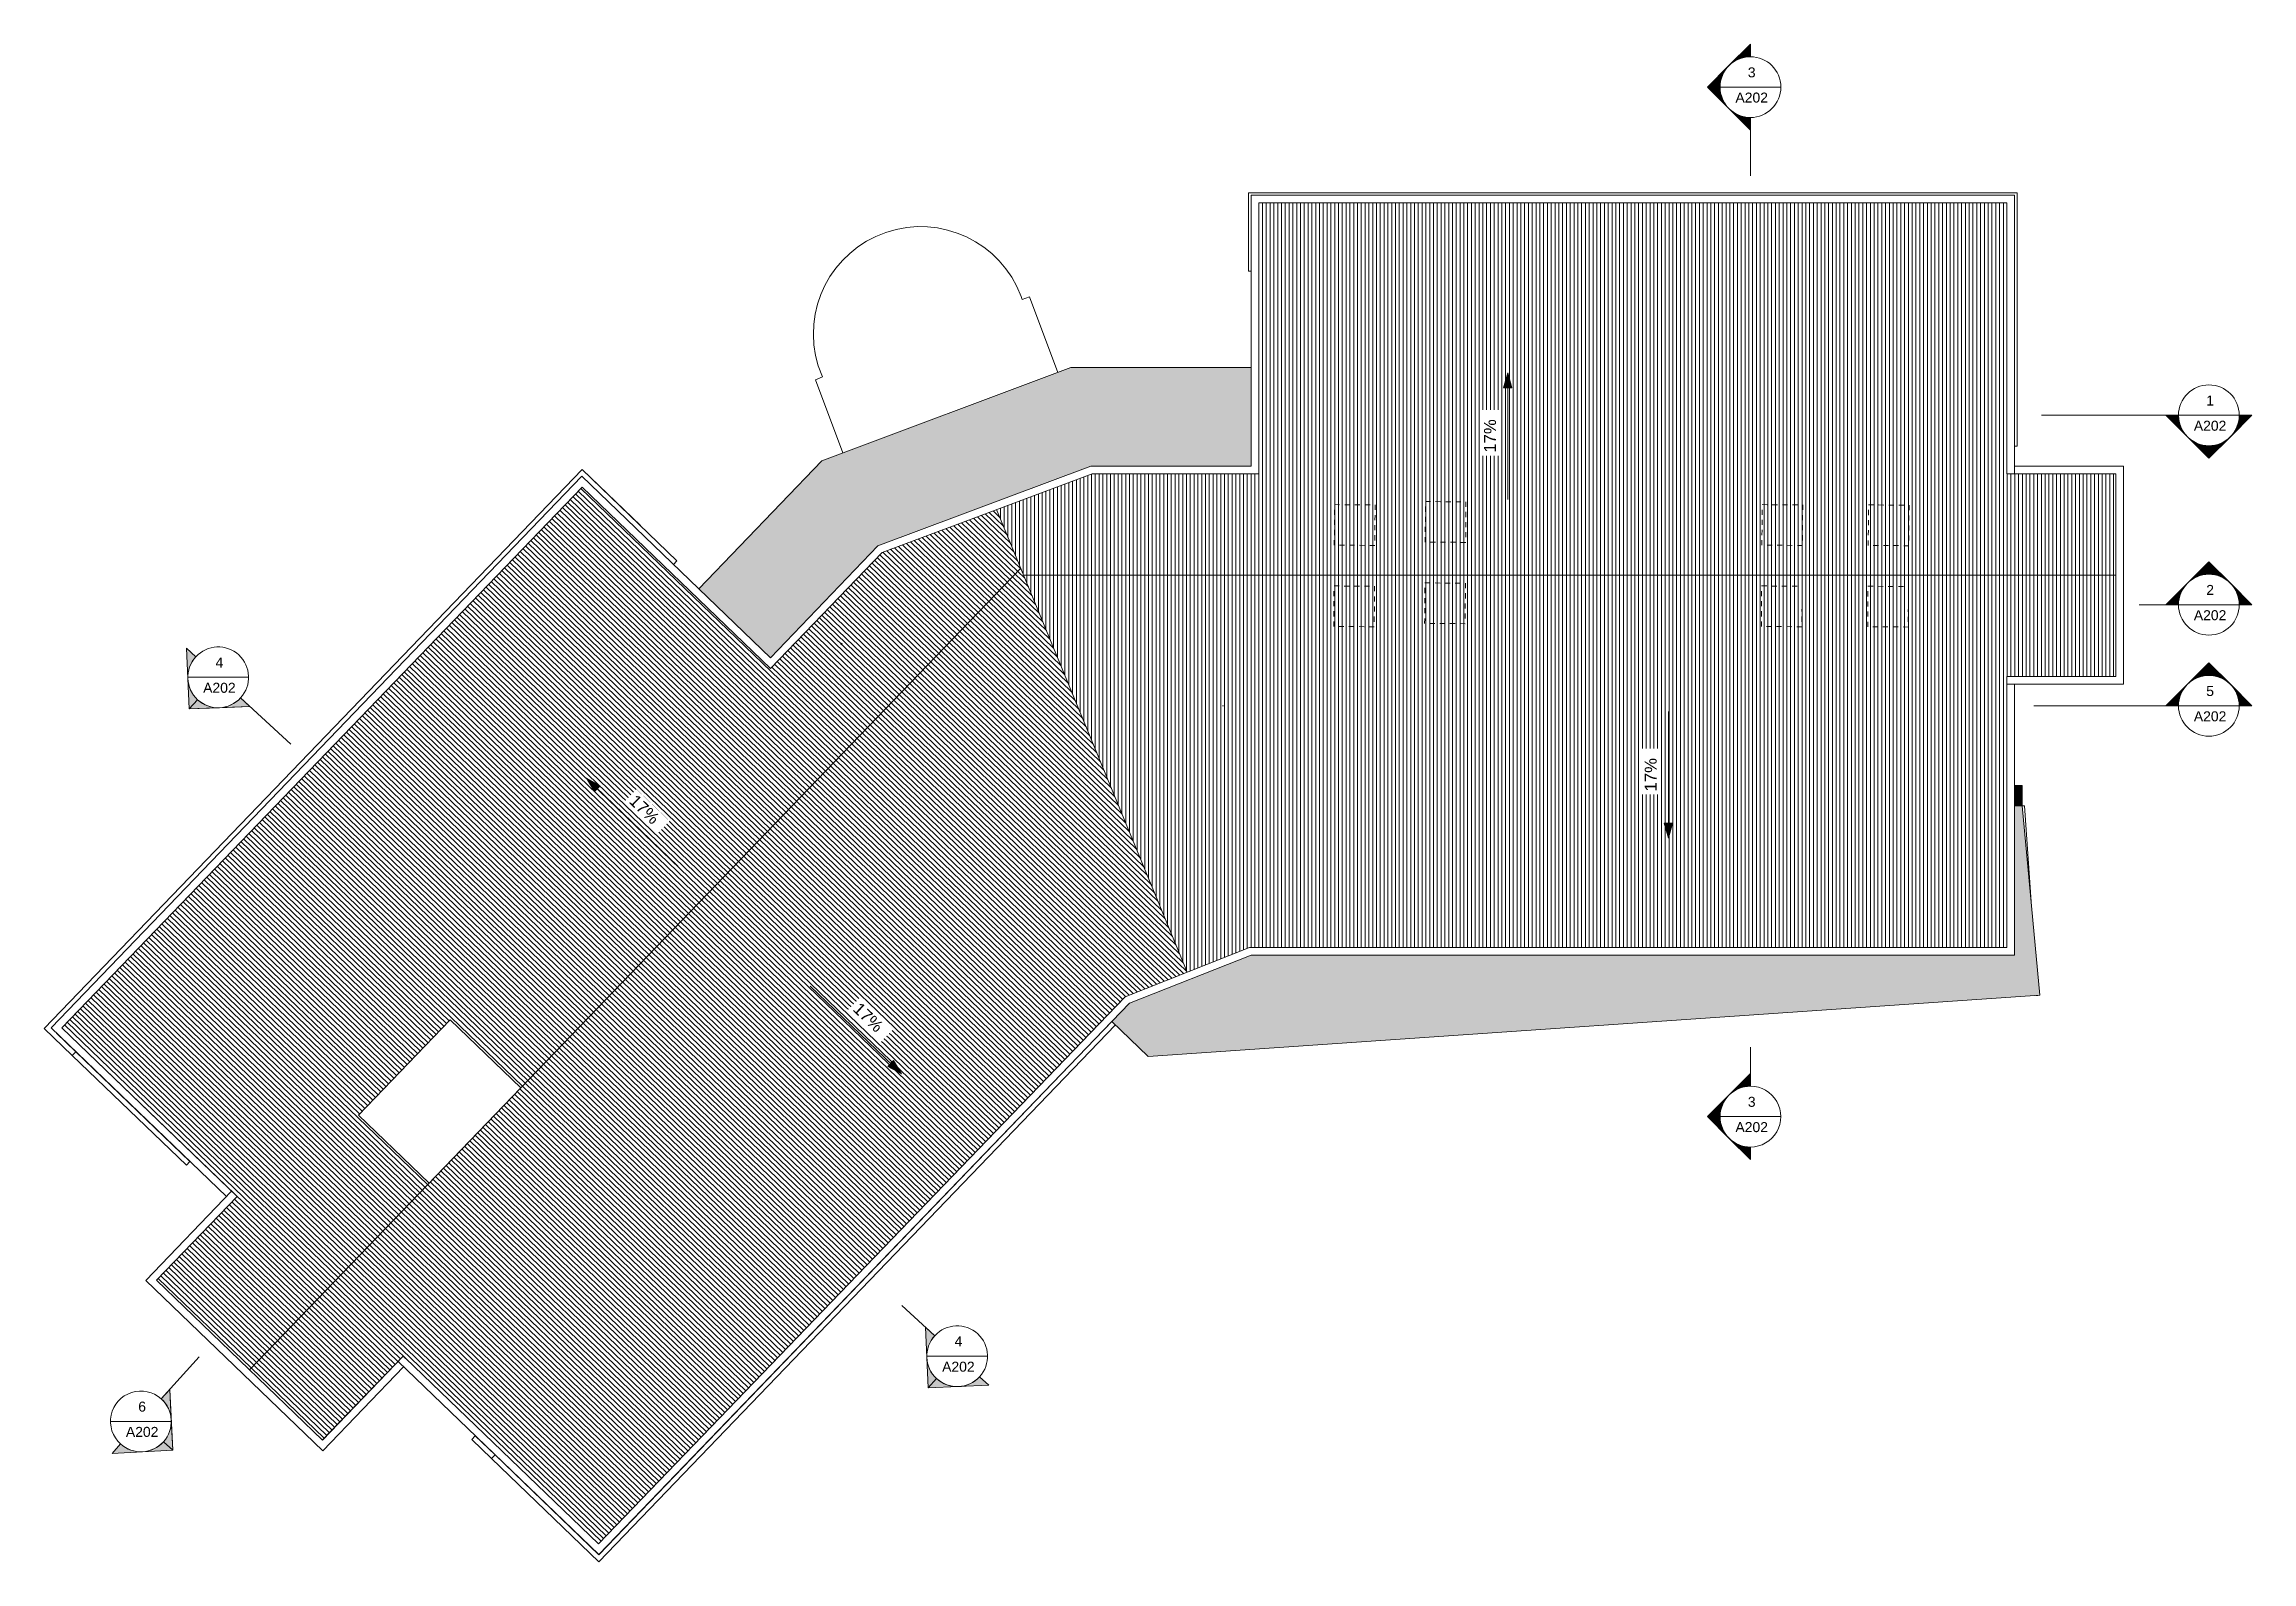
# Model space of a CAD drawing. Header units: metres. Extents: x 11 to 152, y 1 to 34.
# Drawn here: x 108.71 to 152.29, y 3.49 to 33.45 of the extents above; entities that cross this region are included whole.
import ezdxf

# ---------------------------------------------------------------- set-up
doc = ezdxf.new("R2010")
doc.units = ezdxf.units.M
doc.linetypes.add('Hidden', pattern=[0.0045, 0.0025, -0.002])
for name, color, linetype, lineweight in [('A-DETL-HDLN', 90, 'Hidden', 9), ('A-DETL-THIN', 151, 'Continuous', 9), ('A-FLOR', 192, 'Continuous', 9), ('A-ROOF', 132, 'Continuous', 9), ('A-ROOF-PATT', 132, 'Continuous', 9), ('A-WALL', 113, 'Continuous', 9), ('A-WALL-PATT-1', 111, 'Continuous', 9), ('G-ANNO-DIMS', 111, 'Continuous', 9), ('G-ANNO-SYMB', 111, 'Continuous', 9)]:
    doc.layers.add(name, color=color, linetype=linetype, lineweight=lineweight)
doc.styles.add('Arial', font='Arial.ttf', dxfattribs={"height": 0.196707})
doc.styles.add('Arial_2', font='Arial.ttf', dxfattribs={"height": 0.236048})

msp = doc.modelspace()

# ---------------------------------------------------------------- texts
at = {"layer": 'G-ANNO-SYMB', "attachment_point": 2, "line_spacing_factor": 0.938532, "style": 'Arial'}
for s, insert, char_height, width in [('3', (142.417, 32.994), 0.197, 0.18239), ('A202', (142.417, 32.496), 0.1967, 0.76555), ('1', (151.466, 26.515), 0.197, 0.18239), ('A202', (151.466, 26.017), 0.1967, 0.76555), ('2', (151.466, 22.776), 0.197, 0.18239), ('A202', (151.466, 22.277), 0.1967, 0.76555), ('4', (112.169, 21.343), 0.197, 0.18239), ('A202', (112.169, 20.844), 0.1967, 0.76555), ('5', (151.466, 20.78), 0.197, 0.18239), ('A202', (151.466, 20.281), 0.1967, 0.76555), ('3', (142.417, 12.67), 0.197, 0.18239), ('A202', (142.417, 12.171), 0.1967, 0.76555), ('4', (126.757, 7.94), 0.197, 0.18239), ('A202', (126.757, 7.441), 0.1967, 0.76555), ('6', (110.644, 6.653), 0.197, 0.18239), ('A202', (110.644, 6.154), 0.1967, 0.76555)]:
    msp.add_mtext(s, dxfattribs=dict(at, insert=insert, char_height=char_height, width=width))

# ---------------------------------------------------------------- blocks, each defined once
blk = doc.blocks.new('Walls 1 - Walls 1-1604826-Cubierta')
at = {"layer": 'A-WALL'}
for p, q in [((22.297, 3.631), (32.428, 14.159)), ((32.5, 14.09), (22.3, 3.49)), ((19.858, 5.978), (19.789, 5.906)), ((20.181, 5.528), (19.789, 5.906)), ((20.251, 5.6), (19.858, 5.978)), ((20.251, 5.6), (20.181, 5.528)), ((20.181, 5.528), (22.3, 3.49)), ((22.297, 3.631), (20.251, 5.6))]:
    blk.add_line(p, q, dxfattribs=at)
blk = doc.blocks.new('Walls 4 - Walls 4-1661927-Cubierta')
at = {"layer": 'A-WALL-PATT-1'}
blk.add_hatch(color=256, dxfattribs=at).paths.add_polyline_path([(25.687, 21.34), (27.808, 23.545), (32.012, 25.119), (35.175, 25.119), (35.175, 27.068), (31.617, 27.068), (26.703, 25.227), (24.272, 22.701)], flags=0)
at = {"layer": 'A-WALL'}
for p, q in [((31.617, 27.068), (26.703, 25.227)), ((35.175, 27.068), (31.617, 27.068)), ((35.175, 25.119), (35.175, 27.068)), ((26.703, 25.227), (24.272, 22.701)), ((27.808, 23.545), (32.012, 25.119)), ((32.012, 25.119), (35.175, 25.119)), ((25.687, 21.34), (27.808, 23.545)), ((24.272, 22.701), (25.687, 21.34))]:
    blk.add_line(p, q, dxfattribs=at)
blk = doc.blocks.new('fachadamuro3 - fachadamuro3-1799267-Cubierta')
at = {"layer": 'A-WALL'}
for p, q in [((35.125, 30.518), (50.295, 30.518)), ((35.125, 30.518), (35.125, 28.968)), ((50.295, 25.518), (50.295, 30.518)), ((50.295, 30.518), (50.295, 27.803)), ((35.125, 28.968), (35.175, 28.968)), ((50.295, 27.803), (50.295, 25.818)), ((50.245, 25.518), (50.295, 25.518))]:
    blk.add_line(p, q, dxfattribs=at)
blk = doc.blocks.new('fachadamuro1 - fachadamuro3-1845875-Cubierta')
at = {"layer": 'A-WALL'}
for p, q in [((21.967, 25.058), (11.35, 14.022)), ((23.841, 23.254), (21.967, 25.058)), ((21.967, 25.058), (23.12, 23.948)), ((23.841, 23.254), (23.772, 23.182)), ((11.35, 14.022), (11.905, 13.489)), ((11.974, 13.561), (11.594, 13.926)), ((11.905, 13.489), (11.974, 13.561)), ((11.974, 13.561), (14.227, 11.393)), ((14.158, 11.321), (11.905, 13.489)), ((14.227, 11.393), (14.158, 11.321))]:
    blk.add_line(p, q, dxfattribs=at)
blk = doc.blocks.new('Walls 2 - Walls 1-1846087-Cubierta')
at = {"layer": 'A-WALL-PATT-1'}
for points in [[(50.245, 18.418), (50.395, 18.418), (50.395, 18.818), (50.245, 18.818)], [(33.146, 13.468), (50.747, 14.677), (50.395, 18.418), (50.245, 18.418), (50.245, 15.468), (35.175, 15.468), (32.774, 14.519), (32.428, 14.159), (32.774, 13.825)]]:
    blk.add_hatch(color=256, dxfattribs=at).paths.add_polyline_path(points, flags=0)
at = {"layer": 'A-WALL'}
for p, q in [((50.395, 18.818), (50.245, 18.818)), ((50.395, 18.818), (50.395, 18.418)), ((50.245, 18.418), (50.395, 18.418)), ((50.395, 18.418), (50.245, 18.418)), ((50.747, 14.677), (50.395, 18.418)), ((33.146, 13.468), (50.747, 14.677)), ((32.428, 14.159), (33.146, 13.468))]:
    blk.add_line(p, q, dxfattribs=at)
blk = doc.blocks.new('Walls 5 - Walls 1-1846795-Cubierta')
at = {"layer": 'A-WALL'}
for p, q in [((50.441, 18.414), (50.396, 18.414)), ((50.583, 16.425), (50.441, 18.414)), ((50.668, 14.672), (50.707, 14.668)), ((50.707, 14.668), (50.707, 14.675))]:
    blk.add_line(p, q, dxfattribs=at)
blk = doc.blocks.new('Section - M_Section Head - Filled-1049-Cubierta')
at = {"layer": 'G-ANNO-SYMB'}
h = blk.add_hatch(color=256, dxfattribs=at)
edge = h.paths.add_edge_path(flags=0)
edge.add_line((-0.006, 0.00849), (-0.006, 0.006))
edge.add_arc((-0.006, 0), 0.006, 90, 135)
edge.add_line((-0.01024, 0.00424), (-0.006, 0.00849))
h = blk.add_hatch(color=256, dxfattribs=at)
edge = h.paths.add_edge_path(flags=0)
edge.add_line((-0.006, 0.00849), (-0.00176, 0.00424))
edge.add_arc((-0.006, 0), 0.006, 45, 90)
edge.add_line((-0.006, 0.006), (-0.006, 0.00849))
h = blk.add_hatch(color=256, dxfattribs=at)
edge = h.paths.add_edge_path(flags=0)
edge.add_line((-0.01449, 0), (-0.01024, 0.00424))
edge.add_arc((-0.006, 0), 0.006, 135, 180)
edge.add_line((-0.012, 0), (-0.01449, 0))
h = blk.add_hatch(color=256, dxfattribs=at)
edge = h.paths.add_edge_path(flags=0)
edge.add_line((0.00249, 0), (0, 0))
edge.add_arc((-0.006, 0), 0.006, 360, 405)
edge.add_line((-0.00176, 0.00424), (0.00249, 0))
for p, q in [((-0.006, 0.00849), (-0.01449, 0)), ((-0.006, 0.00849), (-0.01024, 0.00424)), ((-0.006, 0.00849), (0.00249, 0)), ((-0.006, 0.006), (-0.006, 0.00849)), ((-0.006, 0.00849), (-0.006, 0.006)), ((-0.00176, 0.00424), (-0.006, 0.00849)), ((-0.01024, 0.00424), (-0.01449, 0)), ((-0.01449, 0), (-0.012, 0)), ((0.00249, 0), (-0.00176, 0.00424)), ((0, 0), (0.00249, 0)), ((-0.012, 0), (-0.01449, 0)), ((0, 0), (0.00249, 0))]:
    blk.add_line(p, q, dxfattribs=at)
for start, end in [(360, 180), (90, 135), (45, 90), (135, 180), (180, 360), (360, 45)]:
    blk.add_arc((-0.006, 0), 0.006, start, end, dxfattribs=at)

# ---------------------------------------------------------------- hatches: boundary and pattern name
at = {"layer": 'A-ROOF-PATT'}
h = msp.add_hatch(dxfattribs=at)
h.set_pattern_fill('FP_78', color=256, style=0, pattern_type=2)
h.set_pattern_definition([(270, (97.36, 0.868), (0.075, 5e-18), [])])
h.paths.add_polyline_path([(130.976, 22.968), (149.605, 22.968), (149.605, 24.97), (147.455, 24.97), (147.455, 30.318), (132.685, 30.318), (132.685, 24.969), (129.398, 24.969), (127.51, 24.262), (128.043, 22.968)], flags=0)
h = msp.add_hatch(dxfattribs=at)
h.set_pattern_fill('FP_81', color=256, style=0, pattern_type=2)
h.set_pattern_definition([(316.102, (97.321, 0.037), (0.05200325, 0.05404315), [])])
h.paths.add_polyline_path([(116.308, 10.969), (114.914, 12.31), (116.724, 14.191), (118.118, 12.849), (127.987, 23.105), (127.51, 24.262), (125.252, 23.417), (123.05, 21.128), (119.329, 24.708), (109.058, 14.034), (112.519, 10.704), (110.927, 9.048), (112.519, 7.516), (112.761, 7.283)])
h = msp.add_hatch(dxfattribs=at)
h.set_pattern_fill('FP_80', color=256, style=0, pattern_type=2)
h.set_pattern_definition([(136.1, (97.643, -0.273), (-0.05200514, -0.05404133), [])])
h.paths.add_polyline_path([(119.652, 3.844), (130.048, 14.647), (131.273, 15.131), (127.987, 23.105), (112.761, 7.283), (114.203, 5.896), (115.796, 7.551), (115.842, 7.507), (115.844, 7.509), (119.548, 3.944)], flags=0)
h = msp.add_hatch(dxfattribs=at)
h.set_pattern_fill('FP_79', color=256, style=0, pattern_type=2)
h.set_pattern_definition([(90, (97.36, 0.422), (-0.075, 5e-18), [])])
h.paths.add_polyline_path([(131.273, 15.131), (132.506, 15.618), (147.455, 15.618), (147.455, 20.97), (149.605, 20.97), (149.605, 22.968), (128.043, 22.968), (131.134, 15.468)], flags=0)
at = {"layer": 'G-ANNO-DIMS'}
for points in [[(137.6, 26.965), (137.52, 26.665), (137.681, 26.665)], [(119.414, 18.961), (119.575, 18.695), (119.686, 18.81)], [(140.773, 17.776), (140.853, 18.076), (140.692, 18.076)], [(125.635, 13.122), (125.475, 13.388), (125.363, 13.272)]]:
    msp.add_hatch(color=256, dxfattribs=at).paths.add_polyline_path(points, flags=0)

# ---------------------------------------------------------------- linework, layer by layer
for points in [[(114.914, 12.31), (116.724, 14.191)], [(116.308, 10.969), (118.118, 12.849), (116.724, 14.191)], [(116.308, 10.969), (114.914, 12.31)]]:
    msp.add_lwpolyline(points)
at = {"layer": 'A-DETL-HDLN'}
for p, q in [((135.972, 23.622), (135.977, 24.422)), ((135.977, 24.422), (136.777, 24.416)), ((136.777, 24.416), (136.772, 23.616)), ((134.177, 23.561), (134.183, 24.361)), ((134.183, 24.361), (134.983, 24.356)), ((134.983, 24.356), (134.977, 23.556)), ((142.619, 23.561), (142.624, 24.361)), ((142.624, 24.361), (143.424, 24.356)), ((143.424, 24.356), (143.419, 23.556)), ((144.718, 23.556), (144.723, 24.356)), ((144.723, 24.356), (145.523, 24.35)), ((145.523, 24.35), (145.518, 23.55)), ((134.977, 23.556), (134.177, 23.561)), ((136.772, 23.616), (135.972, 23.622)), ((143.419, 23.556), (142.619, 23.561)), ((145.518, 23.55), (144.718, 23.556)), ((134.166, 21.956), (134.172, 22.756)), ((134.172, 22.756), (134.972, 22.75)), ((134.972, 22.75), (134.966, 21.95)), ((135.961, 22.016), (135.966, 22.816)), ((135.966, 22.816), (136.766, 22.811)), ((136.766, 22.811), (136.761, 22.011)), ((142.608, 21.956), (142.613, 22.756)), ((142.613, 22.756), (143.413, 22.75)), ((143.413, 22.75), (143.408, 21.95)), ((144.707, 21.95), (144.712, 22.75)), ((144.712, 22.75), (145.512, 22.745)), ((145.512, 22.745), (145.507, 21.945)), ((134.966, 21.95), (134.166, 21.956)), ((136.761, 22.011), (135.961, 22.016)), ((143.408, 21.95), (142.608, 21.956)), ((145.507, 21.945), (144.707, 21.95))]:
    msp.add_line(p, q, dxfattribs=at)
at = {"layer": 'A-DETL-THIN'}
for p, q in [((128.043, 22.968), (135.241, 22.968)), ((136.441, 22.968), (149.605, 22.968))]:
    msp.add_line(p, q, dxfattribs=at)
at = {"layer": 'A-FLOR'}
for p, q in [((128.017, 28.412), (127.995, 28.471)), ((128.159, 28.461), (128.017, 28.412)), ((128.717, 26.971), (128.159, 28.461)), ((123.991, 27.101), (124.074, 26.882)), ((124.074, 26.882), (123.934, 26.825)), ((123.934, 26.825), (124.475, 25.382))]:
    msp.add_line(p, q, dxfattribs=at)
msp.add_arc((126.012, 27.733), 2.117, 20.4215, 197.3665, dxfattribs=at)
at = {"layer": 'A-ROOF'}
for p, q in [((129.398, 24.969), (125.517, 23.516)), ((132.685, 24.969), (129.398, 24.969)), ((132.685, 25.032), (132.685, 24.969)), ((147.455, 24.97), (147.455, 25.032)), ((147.605, 24.97), (147.455, 24.97)), ((127.51, 24.262), (131.273, 15.131)), ((127.987, 23.105), (112.761, 7.283)), ((128.043, 22.968), (149.605, 22.968)), ((114.203, 5.896), (115.796, 7.551)), ((115.796, 7.551), (115.842, 7.507))]:
    msp.add_line(p, q, dxfattribs=at)
at = {"layer": 'A-WALL'}
for p, q in [((132.535, 25.119), (132.535, 30.468)), ((132.535, 30.468), (147.605, 30.468)), ((132.685, 30.318), (132.685, 25.032)), ((147.455, 30.318), (132.685, 30.318)), ((147.455, 25.032), (147.455, 30.318)), ((147.605, 30.468), (147.605, 24.97)), ((108.846, 14.03), (119.325, 24.921)), ((119.325, 24.921), (123.046, 21.34)), ((125.168, 23.545), (129.371, 25.119)), ((129.371, 25.119), (132.535, 25.119)), ((147.605, 25.12), (149.755, 25.12)), ((149.605, 24.97), (147.605, 24.97)), ((149.605, 20.97), (149.605, 24.97)), ((149.755, 25.12), (149.755, 20.82)), ((119.329, 24.708), (109.058, 14.034)), ((123.05, 21.128), (119.329, 24.708)), ((123.046, 21.34), (125.168, 23.545)), ((125.252, 23.417), (123.05, 21.128)), ((125.517, 23.516), (125.252, 23.417)), ((147.455, 20.97), (149.605, 20.97)), ((147.455, 15.618), (147.455, 20.97)), ((149.755, 20.82), (147.455, 20.82)), ((147.605, 20.82), (147.605, 15.468)), ((130.048, 14.647), (132.506, 15.618)), ((132.535, 15.468), (130.134, 14.519)), ((132.506, 15.618), (147.455, 15.618)), ((147.605, 15.468), (132.535, 15.468)), ((119.652, 3.844), (130.048, 14.647)), ((130.134, 14.519), (119.656, 3.632)), ((112.307, 10.7), (108.846, 14.03)), ((109.058, 14.034), (112.519, 10.704)), ((110.714, 9.044), (112.411, 10.808)), ((112.519, 10.704), (110.927, 9.048)), ((114.21, 5.681), (110.714, 9.044)), ((110.927, 9.048), (114.206, 5.893)), ((114.206, 5.893), (115.798, 7.548)), ((119.656, 3.632), (115.696, 7.442)), ((115.844, 7.509), (119.652, 3.844)), ((115.804, 7.338), (114.21, 5.681))]:
    msp.add_line(p, q, dxfattribs=at)
at = {"layer": 'G-ANNO-DIMS'}
for p, q in [((137.6, 26.965), (137.52, 26.665)), ((137.52, 26.665), (137.681, 26.665)), ((137.681, 26.665), (137.6, 26.965)), ((119.414, 18.961), (119.575, 18.695)), ((119.686, 18.81), (119.414, 18.961)), ((119.575, 18.695), (119.686, 18.81)), ((140.853, 18.076), (140.692, 18.076)), ((140.692, 18.076), (140.773, 17.776)), ((140.773, 17.776), (140.853, 18.076)), ((125.475, 13.388), (125.363, 13.272)), ((125.363, 13.272), (125.635, 13.122)), ((125.635, 13.122), (125.475, 13.388))]:
    msp.add_line(p, q, dxfattribs=at)
at = {"layer": 'G-ANNO-SYMB'}
for p, q in [((141.792, 32.604), (142.992, 32.604)), ((142.392, 32.004), (142.392, 30.851)), ((148.137, 26.125), (150.842, 26.125)), ((150.842, 26.125), (152.042, 26.125)), ((150.842, 22.386), (150.067, 22.386)), ((150.842, 22.386), (152.042, 22.386)), ((124.438, 21.596), (124.464, 21.624)), ((111.545, 20.952), (112.745, 20.952)), ((112.587, 20.546), (113.582, 19.632)), ((131.973, 20.39), (131.993, 20.39)), ((147.989, 20.39), (150.842, 20.39)), ((150.842, 20.39), (152.042, 20.39)), ((142.392, 13.652), (142.392, 12.879)), ((141.792, 12.279), (142.992, 12.279)), ((125.642, 8.551), (126.291, 7.955)), ((111.021, 6.708), (111.771, 7.54)), ((126.133, 7.549), (127.333, 7.549)), ((110.02, 6.262), (111.22, 6.262))]:
    msp.add_line(p, q, dxfattribs=at)

# ---------------------------------------------------------------- block references
at = {"layer": 'A-WALL'}
for name in ['fachadamuro3 - fachadamuro3-1799267-Cubierta', 'Walls 4 - Walls 4-1661927-Cubierta', 'fachadamuro1 - fachadamuro3-1845875-Cubierta', 'Walls 2 - Walls 1-1846087-Cubierta', 'Walls 5 - Walls 1-1846795-Cubierta', 'Walls 1 - Walls 1-1604826-Cubierta']:
    msp.add_blockref(name, (97.36, 0), dxfattribs=at)
at = {"layer": 'G-ANNO-SYMB', "extrusion": (0, 0, -1)}
for p, xscale, yscale, zscale, rotation in [((-142.392, 32.004), 99.99999999999993, 99.99999999999993, 99.99999999999993, 270.0000000000003), ((-112.587, 20.546), 99.99999999999994, 99.99999999999994, 99.99999999999994, 222.5755457299528), ((-111.021, 6.708), 99.99999999999993, 99.99999999999993, 99.99999999999993, 132.0247323333344)]:
    msp.add_blockref('Section - M_Section Head - Filled-1049-Cubierta', p, dxfattribs=dict(at, xscale=xscale, yscale=yscale, zscale=zscale, rotation=rotation))
at = {"layer": 'G-ANNO-SYMB', "xscale": 99.99999999999993, "yscale": 99.99999999999993, "zscale": 99.99999999999993}
for p, rotation in [((150.842, 26.125), 180), ((142.392, 12.879), 89.99999999999947), ((126.291, 7.955), 137.424454270047)]:
    msp.add_blockref('Section - M_Section Head - Filled-1049-Cubierta', p, dxfattribs=dict(at, rotation=rotation))
at = {"layer": 'G-ANNO-SYMB', "extrusion": (0, 0, -1), "xscale": 99.99999999999993, "yscale": 99.99999999999993, "zscale": 99.99999999999993}
for p in [(-150.842, 22.386), (-150.842, 20.39)]:
    msp.add_blockref('Section - M_Section Head - Filled-1049-Cubierta', p, dxfattribs=at)

msp.set_redraw_order([(e.dxf.handle, doc.entitydb.next_handle()) for e in msp.query("TEXT MTEXT ATTDEF DIMENSION ARC_DIMENSION")])  # texts and dimensions are drawn at this point

# ---------------------------------------------------------------- next in the draw order: texts
at = {"layer": 'G-ANNO-DIMS', "char_height": 0.236, "width": 0.78618, "attachment_point": 1, "line_spacing_factor": 0.938532, "style": 'Arial_2', "bg_fill": 3, "box_fill_scale": 1.25, "bg_fill_color": 0, "bg_fill_transparency": 0}
for insert, rotation in [((137.133, 25.387), 90), ((140.305, 18.699), 90), ((120.403, 18.658), 316.102), ((124.822, 14.553), 316.0998)]:
    msp.add_mtext('17%', dxfattribs=dict(at, insert=insert, rotation=rotation))

# ---------------------------------------------------------------- next in the draw order: linework, layer by layer
at = {"layer": 'G-ANNO-DIMS'}
for p, q in [((137.6, 24.465), (137.6, 26.965)), ((140.773, 20.276), (140.773, 17.776)), ((121.216, 17.227), (119.414, 18.961)), ((123.834, 14.856), (125.635, 13.122))]:
    msp.add_line(p, q, dxfattribs=at)

doc.saveas('drawing.dxf')
